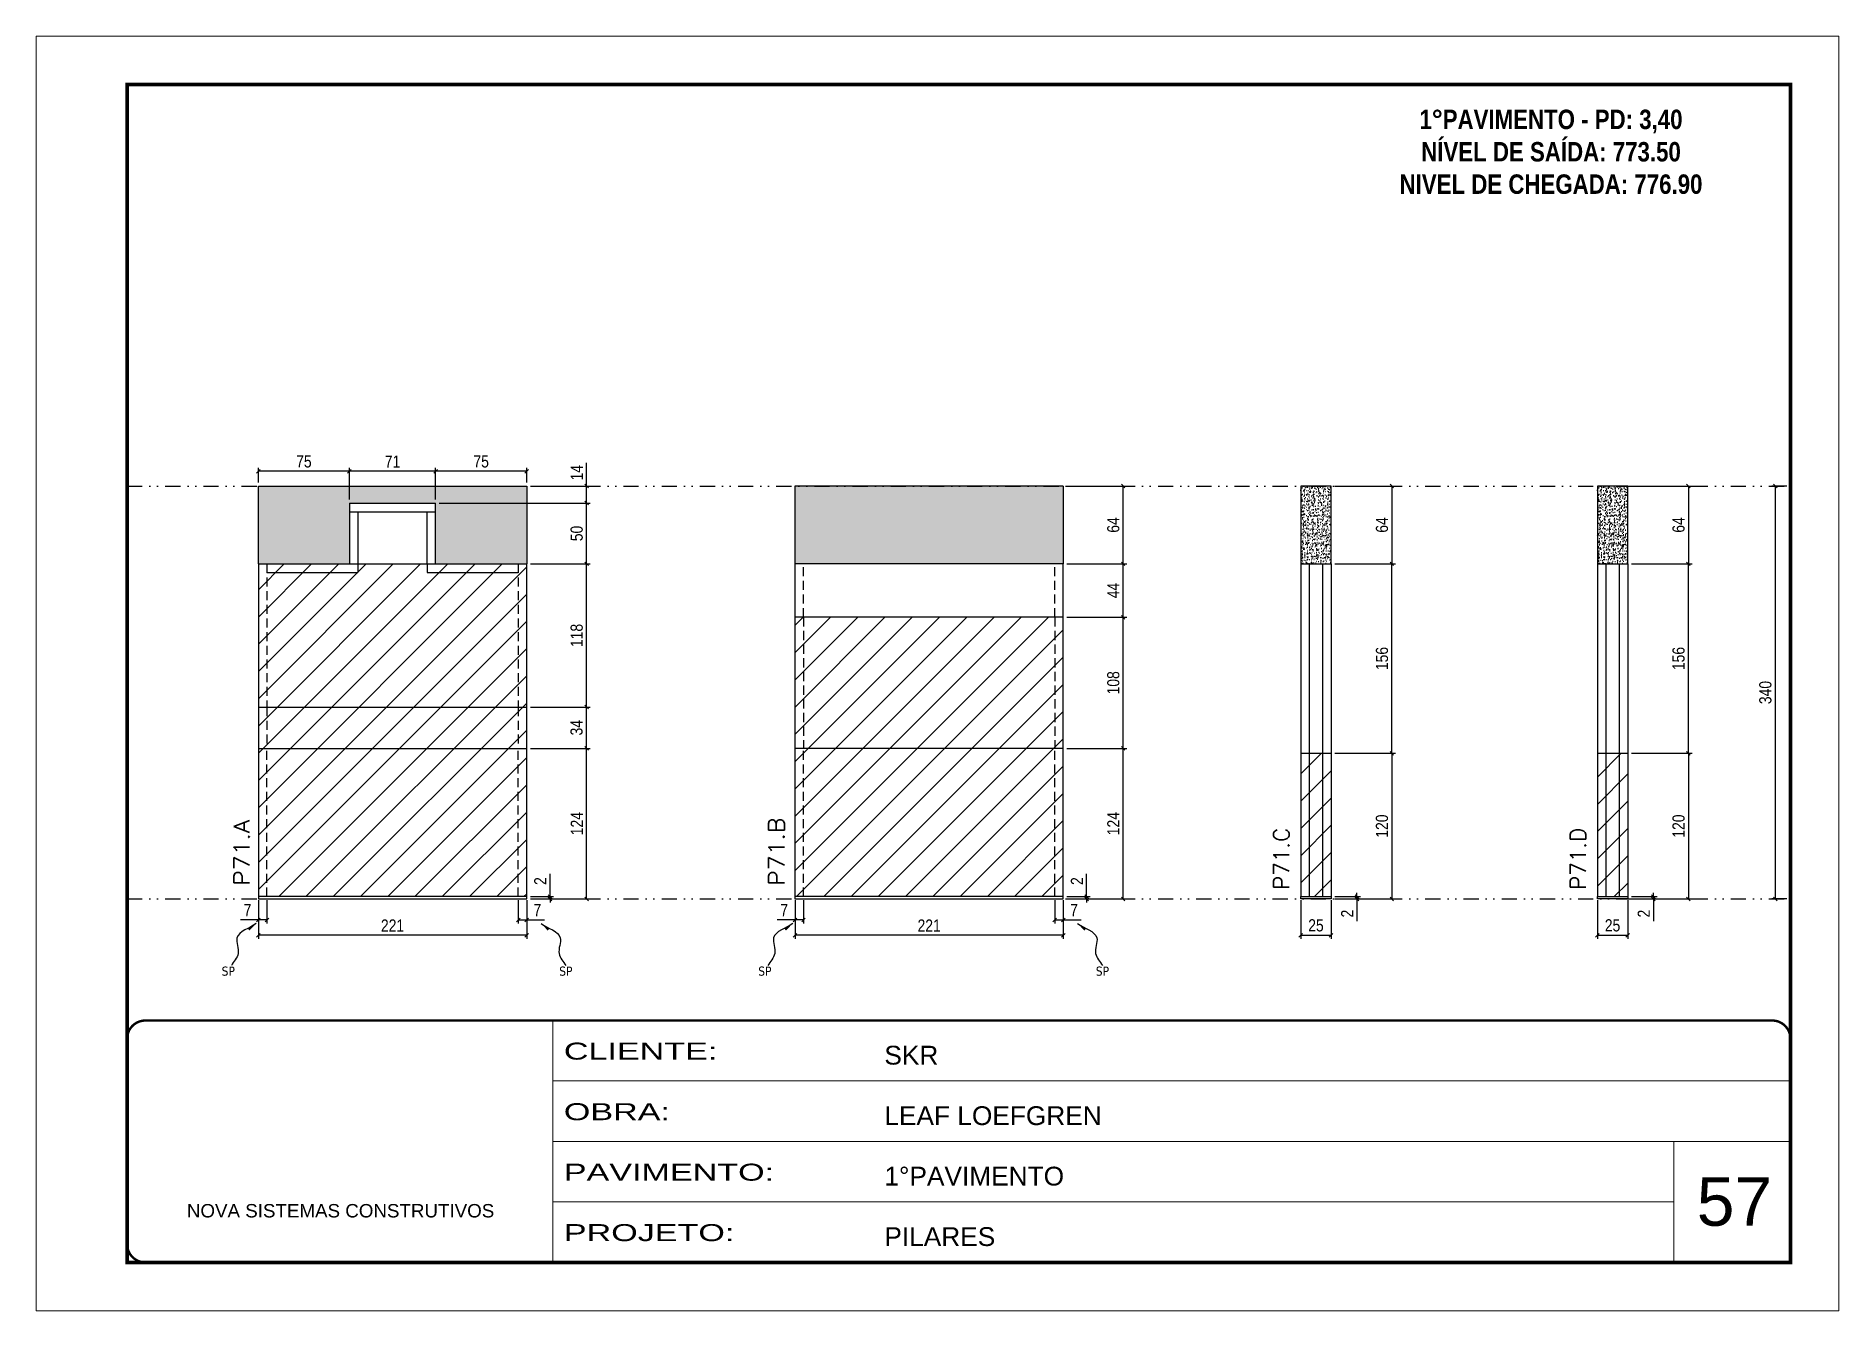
# Model space of a CAD drawing. Extents: x 14400 to 27878, y -21631 to 6985.
# Drawn here: x 14400 to 15885, y -10145 to -9095 of the extents above; entities that cross this region are included whole.
import ezdxf

# ---------------------------------------------------------------- set-up
doc = ezdxf.new("R2010")
doc.units = 0
for name, pattern in [('CONTINUO', [0]), ('DASHED', [0.75, 0.5, -0.25]), ('DIVIDE2', [0.625, 0.25, -0.125, 0, -0.125, 0, -0.125]), ('HIDDEN', [0.375, 0.25, -0.125])]:
    doc.linetypes.add(name, pattern=pattern)
for name, color, linetype, lineweight in [('CARIMBO', 255, 'Continuous', 9), ('Folhas', 255, 'Continuous', 9), ('Hachura', 251, 'Continuous', 9), ('SARRAFO DE PRESSAO', 251, 'DASHED', 9), ('Texto Seção', 7, 'Continuous', 15)]:
    doc.layers.add(name, color=color, linetype=linetype, lineweight=lineweight)
for name, color, linetype in [('COTA', 241, 'Continuous'), ('NOMENCLATURA', 7, 'Continuous'), ('Nível', 160, 'Continuous'), ('Painéis', 200, 'Continuous'), ('SARR_2.2x7', 40, 'Continuous'), ('Sarrafo de Pressão', 42, 'HIDDEN'), ('texto', 7, 'Continuous')]:
    doc.layers.add(name, color=color, linetype=linetype)
doc.styles.add('ARIAL', font='arial.ttf')
doc.styles.add('COTA TECNICA', font='techl___.ttf', dxfattribs={"height": 10})
doc.styles.add('COTA TECNICA-50', font='techl___.ttf', dxfattribs={"height": 10})
doc.styles.add('REGUA-120', font='ROMANS.shx', dxfattribs={"height": 15})
doc.styles.add('ROMANC', font='techb___.ttf', dxfattribs={"height": 2.5})
doc.styles.get("Standard").update_dxf_attribs({"font": 'arial.ttf'})
doc.styles.add('Tecnologia', font='')
doc.styles.get('Tecnologia').set_extended_font_data('Forgotten Futurist')
doc.dimstyles.new('COTA PAINEL-50', dxfattribs={"dimtxt": 10, "dimasz": 3, "dimexe": 3, "dimexo": 3, "dimgap": 3, "dimtad": 1, "dimdec": 1, "dimzin": 12, "dimdsep": 46, "dimtxsty": 'COTA TECNICA-50', "dimblk1": 'OBLIQUE', "dimblk2": 'OBLIQUE', "dimsah": 1, "dimcen": 0.9, "dimclrd": 4, "dimclre": 4, "dimclrt": 240, "dimadec": 1, "dimazin": 3, "dimtfac": 1, "dimtdec": 1, "dimtmove": 0, "dimatfit": 3, "dimfxl": 1, "dimtolj": 1, "dimtzin": 12, "dimarcsym": 0})
doc.dimstyles.new('PAINEL', dxfattribs={"dimtxt": 10, "dimasz": 3, "dimexe": 3, "dimexo": 3, "dimgap": 3, "dimtad": 1, "dimdec": 1, "dimzin": 12, "dimdsep": 46, "dimtxsty": 'COTA TECNICA', "dimblk1": 'OBLIQUE', "dimblk2": 'OBLIQUE', "dimsah": 1, "dimcen": 0.9, "dimclrd": 4, "dimclre": 4, "dimclrt": 240, "dimadec": 1, "dimazin": 3, "dimtfac": 1, "dimtdec": 1, "dimtmove": 0, "dimatfit": 3, "dimfxl": 1, "dimtolj": 1, "dimtzin": 12, "dimarcsym": 0})
doc.dimstyles.get("Standard").update_dxf_attribs({"dimtxt": 0.18, "dimasz": 0.18, "dimexe": 0.18, "dimexo": 0.0625, "dimgap": 0.09, "dimtad": 0, "dimtih": 1, "dimtoh": 1, "dimdec": 4, "dimzin": 0, "dimdsep": 46, "dimtxsty": 'Standard', "dimcen": 0.09, "dimadec": 0, "dimazin": 0, "dimtfac": 1, "dimtdec": 4, "dimtofl": 0, "dimtmove": 0, "dimatfit": 3, "dimfxl": 1, "dimtolj": 1, "dimtzin": 0, "dimarcsym": 0})

msp = doc.modelspace()

# ---------------------------------------------------------------- texts
at = {"layer": 'CARIMBO', "style": 'ARIAL'}
msp.add_text('57', height=40, dxfattribs=at).set_placement((15767.83, -10075.18))
at = {"layer": 'NOMENCLATURA', "color": 2, "insert": (15647.81, -9129.26), "char_height": 16, "attachment_point": 2, "style": 'ROMANC'}
msp.add_mtext_dynamic_manual_height_columns('\\P1°PAVIMENTO - PD: 3,40\\PNÍVEL DE SAÍDA: 773.50\\PNIVEL DE CHEGADA: 776.90', width=432.3511, gutter_width=1, heights=[0], dxfattribs=at)
at = {"layer": 'texto', "color": 0, "char_height": 7.5, "attachment_point": 5}
for insert in [(14558.3, -9865.53), (14836.32, -9865.53), (15000.27, -9865.53), (15278.3, -9865.53)]:
    msp.add_mtext('{\\fTahoma|b0|i0|c0|p34;\\C4;SP}', dxfattribs=dict(at, insert=insert))
at = {"layer": 'Texto Seção', "style": 'REGUA-120', "width": 1.1}
for s, p in [('P71.A', (14575.83, -9795.28)), ('P71.B', (15016.31, -9795.28))]:
    msp.add_text(s, height=13, rotation=90, dxfattribs=at).set_placement(p)
at = {"layer": 'Texto Seção', "char_height": 13, "width": 370.6998, "attachment_point": 7, "rotation": 90, "style": 'REGUA-120'}
for s, insert in [('P71.C', (15432.26, -9798.63)), ('P71.D', (15676.59, -9798.63))]:
    msp.add_mtext(s, dxfattribs=dict(at, insert=insert))

# ---------------------------------------------------------------- blocks, each defined once
blk = doc.blocks.new('9999999999')
at = {"color": 30, "linetype": 'CONTINUO'}
for p, q in [((98564.6, 34230.2), (98564.6, 34429.4)), ((98564.6, 34379.6), (99584, 34379.6)), ((98564.6, 34329.8), (99488, 34329.8)), ((99584, 34329.8), (99488, 34329.8)), ((99488, 34329.8), (99488, 34230.2)), ((98564.6, 34280), (99488, 34280))]:
    blk.add_line(p, q, dxfattribs=at)
at = {"color": 30, "linetype": 'CONTINUO', "const_width": 2}
blk.add_lwpolyline([(99584, 34230.2), (99584, 34414.4, 0.414214), (99569, 34429.4), (98229, 34429.4, 0.414214), (98214, 34414.4), (98214, 34245.2, 0.414214), (98229, 34230.2), (99584, 34230.2)], format="xyb", dxfattribs=at)
at = {"layer": 'Folhas'}
blk.add_lwpolyline([(98139, 34190.2), (99624, 34190.2), (99624, 35240.2), (98139, 35240.2)], close=True, dxfattribs=at)
at = {"layer": 'Folhas', "color": 30, "const_width": 3}
blk.add_lwpolyline([(98214, 34230.2), (99584, 34230.2), (99584, 35200.2), (98214, 35200.2)], close=True, dxfattribs=at)
at = {"color": 7, "linetype": 'Continuous', "ltscale": 5, "style": 'ARIAL'}
for s, height, p in [('SKR', 15.48, (98837.7, 34393.1)), ('LEAF LOEFGREN', 15.483, (98837.7, 34343.3)), ('1°PAVIMENTO', 15.483, (98837.7, 34293.5)), ('NOVA SISTEMAS CONSTRUTIVOS', 11.059, (98263.2, 34267.2)), ('PILARES', 15.48, (98837.7, 34243.7))]:
    blk.add_text(s, height=height, dxfattribs=at).set_placement(p)
at = {"layer": 'Folhas', "color": 7, "style": 'Tecnologia', "width": 1.5}
for s, p in [('CLIENTE:', (98573.7, 34397.2)), ('OBRA:', (98573.7, 34347.3)), ('PAVIMENTO:', (98573.7, 34297.5)), ('PROJETO:', (98573.7, 34247.7))]:
    blk.add_text(s, height=14, dxfattribs=at).set_placement(p)
blk = doc.blocks.new('_Oblique')
at = {"color": 0, "linetype": 'ByBlock', "lineweight": -2}
blk.add_line((-0.5, -0.5), (0.5, 0.5), dxfattribs=at)
blk = doc.blocks.new('*D1454')
at = {"layer": 'COTA', "color": 4, "lineweight": -2, "transparency": 16777216}
for p, q in [((14583.1, -9807), (14583.1, -9838.9)), ((14804.1, -9807), (14804.1, -9838.9)), ((14804.1, -9835.9), (14583.1, -9835.9))]:
    blk.add_line(p, q, dxfattribs=at)
at = {"layer": 'Defpoints', "color": 0, "transparency": 16777216}
for p in [(14583.1, -9804), (14804.1, -9804), (14583.1, -9835.9)]:
    blk.add_point(p, dxfattribs=at)
at = {"layer": 'COTA', "color": 4, "lineweight": -2, "transparency": 16777216, "xscale": 3, "yscale": 3, "zscale": 3, "rotation": 180}
blk.add_blockref('_Oblique', (14583.1, -9835.9), dxfattribs=at)
at = {"layer": 'COTA', "color": 4, "lineweight": -2, "transparency": 16777216, "xscale": 3, "yscale": 3, "zscale": 3}
blk.add_blockref('_Oblique', (14804.1, -9835.9), dxfattribs=at)
at = {"layer": 'COTA', "color": 240, "transparency": 16777216, "insert": (14693.6, -9827.9), "char_height": 10, "attachment_point": 5, "style": 'COTA TECNICA'}
blk.add_mtext('\\A1;221', dxfattribs=at)
blk = doc.blocks.new('*D1455')
at = {"layer": 'COTA', "color": 4, "lineweight": -2, "transparency": 16777216}
for p, q in [((14797.1, -9807), (14797.1, -9826.3)), ((14804.1, -9809), (14804.1, -9826.3)), ((14797.1, -9823.3), (14804.1, -9823.3)), ((14804.1, -9823.3), (14818.8, -9823.3))]:
    blk.add_line(p, q, dxfattribs=at)
at = {"layer": 'Defpoints', "color": 0, "transparency": 16777216}
for p in [(14797.1, -9804), (14804.1, -9806), (14804.1, -9823.3)]:
    blk.add_point(p, dxfattribs=at)
at = {"layer": 'COTA', "color": 4, "lineweight": -2, "transparency": 16777216, "xscale": 3, "yscale": 3, "zscale": 3, "rotation": 180}
blk.add_blockref('_Oblique', (14797.1, -9823.3), dxfattribs=at)
at = {"layer": 'COTA', "color": 4, "lineweight": -2, "transparency": 16777216, "xscale": 3, "yscale": 3, "zscale": 3}
blk.add_blockref('_Oblique', (14804.1, -9823.3), dxfattribs=at)
at = {"layer": 'COTA', "color": 240, "transparency": 16777216, "insert": (14812.9, -9815.2), "char_height": 10, "attachment_point": 5, "style": 'COTA TECNICA-50'}
blk.add_mtext('\\A1;7', dxfattribs=at)
blk = doc.blocks.new('*D1456')
at = {"layer": 'COTA', "color": 4, "lineweight": -2, "transparency": 16777216}
for p, q in [((14583.1, -9809), (14583.1, -9826.3)), ((14590.1, -9807), (14590.1, -9826.3)), ((14583.1, -9823.3), (14568.3, -9823.3)), ((14590.1, -9823.3), (14583.1, -9823.3))]:
    blk.add_line(p, q, dxfattribs=at)
at = {"layer": 'Defpoints', "color": 0, "transparency": 16777216}
for p in [(14583.1, -9806), (14590.1, -9804), (14583.1, -9823.3)]:
    blk.add_point(p, dxfattribs=at)
at = {"layer": 'COTA', "color": 4, "lineweight": -2, "transparency": 16777216, "xscale": 3, "yscale": 3, "zscale": 3, "rotation": 180}
blk.add_blockref('_Oblique', (14583.1, -9823.3), dxfattribs=at)
at = {"layer": 'COTA', "color": 4, "lineweight": -2, "transparency": 16777216, "xscale": 3, "yscale": 3, "zscale": 3}
blk.add_blockref('_Oblique', (14590.1, -9823.3), dxfattribs=at)
at = {"layer": 'COTA', "color": 240, "transparency": 16777216, "insert": (14574.2, -9815.2), "char_height": 10, "attachment_point": 5, "style": 'COTA TECNICA-50'}
blk.add_mtext('\\A1;7', dxfattribs=at)
blk = doc.blocks.new('*D1457')
at = {"layer": 'COTA', "color": 4, "lineweight": -2, "transparency": 16777216}
for p, q in [((14823.3, -9804), (14823.3, -9785.2)), ((14807.1, -9804), (14826.3, -9804)), ((14807.1, -9806), (14826.3, -9806)), ((14823.3, -9806), (14823.3, -9804)), ((14823.3, -9806), (14823.3, -9809))]:
    blk.add_line(p, q, dxfattribs=at)
at = {"layer": 'Defpoints', "color": 0, "transparency": 16777216}
for p in [(14804.1, -9804), (14804.1, -9806), (14823.3, -9806)]:
    blk.add_point(p, dxfattribs=at)
at = {"layer": 'COTA', "color": 4, "lineweight": -2, "transparency": 16777216, "xscale": 3, "yscale": 3, "zscale": 3}
for p, rotation in [((14823.3, -9804), 270), ((14823.3, -9806), 90)]:
    blk.add_blockref('_Oblique', p, dxfattribs=dict(at, rotation=rotation))
at = {"layer": 'COTA', "color": 240, "transparency": 16777216, "insert": (14815.3, -9791.3), "char_height": 10, "attachment_point": 5, "rotation": 90, "style": 'COTA TECNICA-50'}
blk.add_mtext('\\A1;2', dxfattribs=at)
blk = doc.blocks.new('*D1458')
at = {"layer": 'COTA', "color": 4, "linetype": 'ByBlock', "lineweight": -2, "transparency": 16777216}
for p, q in [((14807.1, -9682), (14856.4, -9682)), ((14853.4, -9806), (14853.4, -9682)), ((14807.1, -9806), (14856.4, -9806))]:
    blk.add_line(p, q, dxfattribs=at)
at = {"layer": 'Defpoints', "color": 0, "linetype": 'ByBlock', "transparency": 16777216}
for p in [(14804.1, -9682), (14853.4, -9682), (14804.1, -9806)]:
    blk.add_point(p, dxfattribs=at)
at = {"layer": 'COTA', "color": 4, "linetype": 'ByBlock', "lineweight": -2, "transparency": 16777216, "xscale": 3, "yscale": 3, "zscale": 3}
for p, rotation in [((14853.4, -9682), 90), ((14853.4, -9806), 270)]:
    blk.add_blockref('_Oblique', p, dxfattribs=dict(at, rotation=rotation))
at = {"layer": 'COTA', "color": 240, "linetype": 'ByBlock', "transparency": 16777216, "insert": (14845.4, -9744), "char_height": 10, "attachment_point": 5, "rotation": 90, "style": 'COTA TECNICA'}
blk.add_mtext('\\A1;124', dxfattribs=at)
blk = doc.blocks.new('*D1459')
at = {"layer": 'COTA', "color": 4, "linetype": 'ByBlock', "lineweight": -2, "transparency": 16777216}
for p, q in [((14807.1, -9682), (14856.4, -9682)), ((14853.4, -9806), (14853.4, -9682)), ((14807.1, -9806), (14856.4, -9806))]:
    blk.add_line(p, q, dxfattribs=at)
at = {"layer": 'Defpoints', "color": 0, "linetype": 'ByBlock', "transparency": 16777216}
for p in [(14804.1, -9682), (14853.4, -9682), (14804.1, -9806)]:
    blk.add_point(p, dxfattribs=at)
at = {"layer": 'COTA', "color": 4, "linetype": 'ByBlock', "lineweight": -2, "transparency": 16777216, "xscale": 3, "yscale": 3, "zscale": 3}
for p, rotation in [((14853.4, -9682), 90), ((14853.4, -9806), 270)]:
    blk.add_blockref('_Oblique', p, dxfattribs=dict(at, rotation=rotation))
at = {"layer": 'COTA', "color": 240, "linetype": 'ByBlock', "transparency": 16777216, "insert": (14845.4, -9744), "char_height": 10, "attachment_point": 5, "rotation": 90, "style": 'COTA TECNICA'}
blk.add_mtext('\\A1;124', dxfattribs=at)
blk = doc.blocks.new('*D1460')
at = {"layer": 'COTA', "color": 4, "lineweight": -2, "transparency": 16777216}
for p, q in [((15441.7, -9807), (15441.7, -9838.9)), ((15466.7, -9807), (15466.7, -9838.9)), ((15441.7, -9835.9), (15466.7, -9835.9))]:
    blk.add_line(p, q, dxfattribs=at)
at = {"layer": 'Defpoints', "color": 0, "transparency": 16777216}
for p in [(15441.7, -9804), (15466.7, -9804), (15466.7, -9835.9)]:
    blk.add_point(p, dxfattribs=at)
at = {"layer": 'COTA', "color": 4, "lineweight": -2, "transparency": 16777216, "xscale": 3, "yscale": 3, "zscale": 3, "rotation": 180}
blk.add_blockref('_Oblique', (15441.7, -9835.9), dxfattribs=at)
at = {"layer": 'COTA', "color": 4, "lineweight": -2, "transparency": 16777216, "xscale": 3, "yscale": 3, "zscale": 3}
blk.add_blockref('_Oblique', (15466.7, -9835.9), dxfattribs=at)
at = {"layer": 'COTA', "color": 240, "transparency": 16777216, "insert": (15454.2, -9827.8), "char_height": 10, "attachment_point": 5, "style": 'COTA TECNICA'}
blk.add_mtext('\\A1;25', dxfattribs=at)
blk = doc.blocks.new('*D1461')
at = {"layer": 'COTA', "color": 4, "lineweight": -2, "transparency": 16777216}
for p, q in [((15469.7, -9804), (15490.9, -9804)), ((15469.7, -9806), (15490.9, -9806)), ((15487.9, -9804), (15487.9, -9801)), ((15487.9, -9804), (15487.9, -9806)), ((15487.9, -9806), (15487.9, -9824.2))]:
    blk.add_line(p, q, dxfattribs=at)
at = {"layer": 'Defpoints', "color": 0, "transparency": 16777216}
for p in [(15466.7, -9804), (15466.7, -9806), (15487.9, -9804)]:
    blk.add_point(p, dxfattribs=at)
at = {"layer": 'COTA', "color": 4, "lineweight": -2, "transparency": 16777216, "xscale": 3, "yscale": 3, "zscale": 3}
for p, rotation in [((15487.9, -9804), 270), ((15487.9, -9806), 90)]:
    blk.add_blockref('_Oblique', p, dxfattribs=dict(at, rotation=rotation))
at = {"layer": 'COTA', "color": 240, "transparency": 16777216, "insert": (15479.9, -9818.1), "char_height": 10, "attachment_point": 5, "rotation": 90, "style": 'COTA TECNICA-50'}
blk.add_mtext('\\A1;2', dxfattribs=at)
blk = doc.blocks.new('*D1462')
at = {"layer": 'COTA', "color": 4, "linetype": 'ByBlock', "lineweight": -2, "transparency": 16777216}
for p, q in [((15469.7, -9466), (15519.7, -9466)), ((15516.7, -9466), (15516.7, -9530)), ((15469.7, -9530), (15519.7, -9530))]:
    blk.add_line(p, q, dxfattribs=at)
at = {"layer": 'Defpoints', "color": 0, "linetype": 'ByBlock', "transparency": 16777216}
for p in [(15466.7, -9466), (15466.7, -9530), (15516.7, -9530)]:
    blk.add_point(p, dxfattribs=at)
at = {"layer": 'COTA', "color": 4, "linetype": 'ByBlock', "lineweight": -2, "transparency": 16777216, "xscale": 3, "yscale": 3, "zscale": 3}
for p, rotation in [((15516.7, -9466), 90), ((15516.7, -9530), 270)]:
    blk.add_blockref('_Oblique', p, dxfattribs=dict(at, rotation=rotation))
at = {"layer": 'COTA', "color": 240, "linetype": 'ByBlock', "transparency": 16777216, "insert": (15508.6, -9498), "char_height": 10, "attachment_point": 5, "rotation": 90, "style": 'COTA TECNICA'}
blk.add_mtext('\\A1;64', dxfattribs=at)
blk = doc.blocks.new('*D1447')
at = {"layer": 'COTA', "color": 4, "lineweight": -2, "transparency": 16777216}
for p, q in [((15025.1, -9807), (15025.1, -9838.9)), ((15246.1, -9807), (15246.1, -9838.9)), ((15246.1, -9835.9), (15025.1, -9835.9))]:
    blk.add_line(p, q, dxfattribs=at)
at = {"layer": 'Defpoints', "color": 0, "transparency": 16777216}
for p in [(15025.1, -9804), (15246.1, -9804), (15025.1, -9835.9)]:
    blk.add_point(p, dxfattribs=at)
at = {"layer": 'COTA', "color": 4, "lineweight": -2, "transparency": 16777216, "xscale": 3, "yscale": 3, "zscale": 3, "rotation": 180}
blk.add_blockref('_Oblique', (15025.1, -9835.9), dxfattribs=at)
at = {"layer": 'COTA', "color": 4, "lineweight": -2, "transparency": 16777216, "xscale": 3, "yscale": 3, "zscale": 3}
blk.add_blockref('_Oblique', (15246.1, -9835.9), dxfattribs=at)
at = {"layer": 'COTA', "color": 240, "transparency": 16777216, "insert": (15135.6, -9827.9), "char_height": 10, "attachment_point": 5, "style": 'COTA TECNICA'}
blk.add_mtext('\\A1;221', dxfattribs=at)
blk = doc.blocks.new('*D1448')
at = {"layer": 'COTA', "color": 4, "lineweight": -2, "transparency": 16777216}
for p, q in [((15239.1, -9807), (15239.1, -9826.3)), ((15246.1, -9809), (15246.1, -9826.3)), ((15239.1, -9823.3), (15246.1, -9823.3)), ((15246.1, -9823.3), (15260.8, -9823.3))]:
    blk.add_line(p, q, dxfattribs=at)
at = {"layer": 'Defpoints', "color": 0, "transparency": 16777216}
for p in [(15239.1, -9804), (15246.1, -9806), (15246.1, -9823.3)]:
    blk.add_point(p, dxfattribs=at)
at = {"layer": 'COTA', "color": 4, "lineweight": -2, "transparency": 16777216, "xscale": 3, "yscale": 3, "zscale": 3, "rotation": 180}
blk.add_blockref('_Oblique', (15239.1, -9823.3), dxfattribs=at)
at = {"layer": 'COTA', "color": 4, "lineweight": -2, "transparency": 16777216, "xscale": 3, "yscale": 3, "zscale": 3}
blk.add_blockref('_Oblique', (15246.1, -9823.3), dxfattribs=at)
at = {"layer": 'COTA', "color": 240, "transparency": 16777216, "insert": (15254.9, -9815.2), "char_height": 10, "attachment_point": 5, "style": 'COTA TECNICA-50'}
blk.add_mtext('\\A1;7', dxfattribs=at)
blk = doc.blocks.new('*D1449')
at = {"layer": 'COTA', "color": 4, "lineweight": -2, "transparency": 16777216}
for p, q in [((15025.1, -9809), (15025.1, -9826.3)), ((15032.1, -9807), (15032.1, -9826.3)), ((15025.1, -9823.3), (15010.3, -9823.3)), ((15032.1, -9823.3), (15025.1, -9823.3))]:
    blk.add_line(p, q, dxfattribs=at)
at = {"layer": 'Defpoints', "color": 0, "transparency": 16777216}
for p in [(15025.1, -9806), (15032.1, -9804), (15025.1, -9823.3)]:
    blk.add_point(p, dxfattribs=at)
at = {"layer": 'COTA', "color": 4, "lineweight": -2, "transparency": 16777216, "xscale": 3, "yscale": 3, "zscale": 3, "rotation": 180}
blk.add_blockref('_Oblique', (15025.1, -9823.3), dxfattribs=at)
at = {"layer": 'COTA', "color": 4, "lineweight": -2, "transparency": 16777216, "xscale": 3, "yscale": 3, "zscale": 3}
blk.add_blockref('_Oblique', (15032.1, -9823.3), dxfattribs=at)
at = {"layer": 'COTA', "color": 240, "transparency": 16777216, "insert": (15016.2, -9815.2), "char_height": 10, "attachment_point": 5, "style": 'COTA TECNICA-50'}
blk.add_mtext('\\A1;7', dxfattribs=at)
blk = doc.blocks.new('*D1450')
at = {"layer": 'COTA', "color": 4, "lineweight": -2, "transparency": 16777216}
for p, q in [((15265.3, -9804), (15265.3, -9785.2)), ((15249.1, -9804), (15268.3, -9804)), ((15249.1, -9806), (15268.3, -9806)), ((15265.3, -9806), (15265.3, -9804)), ((15265.3, -9806), (15265.3, -9809))]:
    blk.add_line(p, q, dxfattribs=at)
at = {"layer": 'Defpoints', "color": 0, "transparency": 16777216}
for p in [(15246.1, -9804), (15246.1, -9806), (15265.3, -9806)]:
    blk.add_point(p, dxfattribs=at)
at = {"layer": 'COTA', "color": 4, "lineweight": -2, "transparency": 16777216, "xscale": 3, "yscale": 3, "zscale": 3}
for p, rotation in [((15265.3, -9804), 270), ((15265.3, -9806), 90)]:
    blk.add_blockref('_Oblique', p, dxfattribs=dict(at, rotation=rotation))
at = {"layer": 'COTA', "color": 240, "transparency": 16777216, "insert": (15257.3, -9791.3), "char_height": 10, "attachment_point": 5, "rotation": 90, "style": 'COTA TECNICA-50'}
blk.add_mtext('\\A1;2', dxfattribs=at)
blk = doc.blocks.new('*D1451')
at = {"layer": 'COTA', "color": 4, "linetype": 'ByBlock', "lineweight": -2, "transparency": 16777216}
for p, q in [((15249.1, -9682), (15298.4, -9682)), ((15295.4, -9806), (15295.4, -9682)), ((15249.1, -9806), (15298.4, -9806))]:
    blk.add_line(p, q, dxfattribs=at)
at = {"layer": 'Defpoints', "color": 0, "linetype": 'ByBlock', "transparency": 16777216}
for p in [(15246.1, -9682), (15295.4, -9682), (15246.1, -9806)]:
    blk.add_point(p, dxfattribs=at)
at = {"layer": 'COTA', "color": 4, "linetype": 'ByBlock', "lineweight": -2, "transparency": 16777216, "xscale": 3, "yscale": 3, "zscale": 3}
for p, rotation in [((15295.4, -9682), 90), ((15295.4, -9806), 270)]:
    blk.add_blockref('_Oblique', p, dxfattribs=dict(at, rotation=rotation))
at = {"layer": 'COTA', "color": 240, "linetype": 'ByBlock', "transparency": 16777216, "insert": (15287.3, -9744), "char_height": 10, "attachment_point": 5, "rotation": 90, "style": 'COTA TECNICA'}
blk.add_mtext('\\A1;124', dxfattribs=at)
blk = doc.blocks.new('*D1452')
at = {"layer": 'COTA', "color": 4, "linetype": 'ByBlock', "lineweight": -2, "transparency": 16777216}
for p, q in [((15249.1, -9682), (15298.4, -9682)), ((15295.4, -9806), (15295.4, -9682)), ((15249.1, -9806), (15298.4, -9806))]:
    blk.add_line(p, q, dxfattribs=at)
at = {"layer": 'Defpoints', "color": 0, "linetype": 'ByBlock', "transparency": 16777216}
for p in [(15246.1, -9682), (15295.4, -9682), (15246.1, -9806)]:
    blk.add_point(p, dxfattribs=at)
at = {"layer": 'COTA', "color": 4, "linetype": 'ByBlock', "lineweight": -2, "transparency": 16777216, "xscale": 3, "yscale": 3, "zscale": 3}
for p, rotation in [((15295.4, -9682), 90), ((15295.4, -9806), 270)]:
    blk.add_blockref('_Oblique', p, dxfattribs=dict(at, rotation=rotation))
at = {"layer": 'COTA', "color": 240, "linetype": 'ByBlock', "transparency": 16777216, "insert": (15287.3, -9744), "char_height": 10, "attachment_point": 5, "rotation": 90, "style": 'COTA TECNICA'}
blk.add_mtext('\\A1;124', dxfattribs=at)
blk = doc.blocks.new('*D1453')
at = {"layer": 'COTA', "color": 4, "lineweight": -2, "transparency": 16777216}
for p, q in [((15249.1, -9466), (15298.4, -9466)), ((15295.4, -9530), (15295.4, -9466)), ((15249.1, -9530), (15298.4, -9530))]:
    blk.add_line(p, q, dxfattribs=at)
at = {"layer": 'Defpoints', "color": 0, "transparency": 16777216}
for p in [(15246.1, -9466), (15295.4, -9466), (15246.1, -9530)]:
    blk.add_point(p, dxfattribs=at)
at = {"layer": 'COTA', "color": 4, "lineweight": -2, "transparency": 16777216, "xscale": 3, "yscale": 3, "zscale": 3}
for p, rotation in [((15295.4, -9466), 90), ((15295.4, -9530), 270)]:
    blk.add_blockref('_Oblique', p, dxfattribs=dict(at, rotation=rotation))
at = {"layer": 'COTA', "color": 240, "transparency": 16777216, "insert": (15287.3, -9498), "char_height": 10, "attachment_point": 5, "rotation": 90, "style": 'COTA TECNICA'}
blk.add_mtext('\\A1;64', dxfattribs=at)
blk = doc.blocks.new('*D1463')
at = {"layer": 'COTA', "color": 4, "lineweight": -2, "transparency": 16777216}
for p, q in [((15469.7, -9686), (15519.7, -9686)), ((15516.7, -9686), (15516.7, -9806)), ((15469.7, -9806), (15519.7, -9806))]:
    blk.add_line(p, q, dxfattribs=at)
at = {"layer": 'Defpoints', "color": 0, "transparency": 16777216}
for p in [(15466.7, -9686), (15466.7, -9806), (15516.7, -9806)]:
    blk.add_point(p, dxfattribs=at)
at = {"layer": 'COTA', "color": 4, "lineweight": -2, "transparency": 16777216, "xscale": 3, "yscale": 3, "zscale": 3}
for p, rotation in [((15516.7, -9686), 90), ((15516.7, -9806), 270)]:
    blk.add_blockref('_Oblique', p, dxfattribs=dict(at, rotation=rotation))
at = {"layer": 'COTA', "color": 240, "transparency": 16777216, "insert": (15508.6, -9746), "char_height": 10, "attachment_point": 5, "rotation": 90, "style": 'COTA TECNICA'}
blk.add_mtext('\\A1;120', dxfattribs=at)
blk = doc.blocks.new('*D1783')
at = {"layer": 'COTA', "color": 4, "lineweight": -2, "transparency": 16777216}
for p, q in [((14807.1, -9648), (14856.4, -9648)), ((14853.4, -9682), (14853.4, -9648)), ((14807.1, -9682), (14856.4, -9682))]:
    blk.add_line(p, q, dxfattribs=at)
at = {"layer": 'Defpoints', "color": 0, "transparency": 16777216}
for p in [(14804.1, -9648), (14853.4, -9648), (14804.1, -9682)]:
    blk.add_point(p, dxfattribs=at)
at = {"layer": 'COTA', "color": 4, "lineweight": -2, "transparency": 16777216, "xscale": 3, "yscale": 3, "zscale": 3}
for p, rotation in [((14853.4, -9648), 90), ((14853.4, -9682), 270)]:
    blk.add_blockref('_Oblique', p, dxfattribs=dict(at, rotation=rotation))
at = {"layer": 'COTA', "color": 240, "transparency": 16777216, "insert": (14845.2, -9665), "char_height": 10, "attachment_point": 5, "rotation": 90, "style": 'COTA TECNICA'}
blk.add_mtext('\\A1;34', dxfattribs=at)
blk = doc.blocks.new('*D1784')
at = {"layer": 'COTA', "color": 4, "lineweight": -2, "transparency": 16777216}
for p, q in [((15249.1, -9574), (15298.4, -9574)), ((15295.4, -9682), (15295.4, -9574)), ((15249.1, -9682), (15298.4, -9682))]:
    blk.add_line(p, q, dxfattribs=at)
at = {"layer": 'Defpoints', "color": 0, "transparency": 16777216}
for p in [(15246.1, -9574), (15295.4, -9574), (15246.1, -9682)]:
    blk.add_point(p, dxfattribs=at)
at = {"layer": 'COTA', "color": 4, "lineweight": -2, "transparency": 16777216, "xscale": 3, "yscale": 3, "zscale": 3}
for p, rotation in [((15295.4, -9574), 90), ((15295.4, -9682), 270)]:
    blk.add_blockref('_Oblique', p, dxfattribs=dict(at, rotation=rotation))
at = {"layer": 'COTA', "color": 240, "transparency": 16777216, "insert": (15287.3, -9628), "char_height": 10, "attachment_point": 5, "rotation": 90, "style": 'COTA TECNICA'}
blk.add_mtext('\\A1;108', dxfattribs=at)
blk = doc.blocks.new('*D1785')
at = {"layer": 'COTA', "color": 4, "lineweight": -2, "transparency": 16777216}
for p, q in [((15469.7, -9530), (15519.7, -9530)), ((15516.7, -9686), (15516.7, -9530)), ((15469.7, -9686), (15519.7, -9686))]:
    blk.add_line(p, q, dxfattribs=at)
at = {"layer": 'Defpoints', "color": 0, "transparency": 16777216}
for p in [(15466.7, -9530), (15516.7, -9530), (15466.7, -9686)]:
    blk.add_point(p, dxfattribs=at)
at = {"layer": 'COTA', "color": 4, "lineweight": -2, "transparency": 16777216, "xscale": 3, "yscale": 3, "zscale": 3}
for p, rotation in [((15516.7, -9530), 90), ((15516.7, -9686), 270)]:
    blk.add_blockref('_Oblique', p, dxfattribs=dict(at, rotation=rotation))
at = {"layer": 'COTA', "color": 240, "transparency": 16777216, "insert": (15508.6, -9608), "char_height": 10, "attachment_point": 5, "rotation": 90, "style": 'COTA TECNICA'}
blk.add_mtext('\\A1;156', dxfattribs=at)
blk = doc.blocks.new('*D4780')
at = {"layer": 'COTA', "color": 4, "lineweight": -2, "transparency": 16777216}
for p, q in [((15842, -9466), (15829.6, -9466)), ((15832.6, -9806), (15832.6, -9466)), ((15842, -9806), (15829.6, -9806))]:
    blk.add_line(p, q, dxfattribs=at)
at = {"layer": 'Defpoints', "color": 0, "transparency": 16777216}
for p in [(15832.6, -9466), (15845, -9466), (15845, -9806)]:
    blk.add_point(p, dxfattribs=at)
at = {"layer": 'COTA', "color": 4, "lineweight": -2, "transparency": 16777216, "xscale": 3, "yscale": 3, "zscale": 3}
for p, rotation in [((15832.6, -9466), 90), ((15832.6, -9806), 270)]:
    blk.add_blockref('_Oblique', p, dxfattribs=dict(at, rotation=rotation))
at = {"layer": 'COTA', "color": 240, "transparency": 16777216, "insert": (15824.4, -9636), "char_height": 10, "attachment_point": 5, "rotation": 90, "style": 'COTA TECNICA'}
blk.add_mtext('\\A1;340', dxfattribs=at)
blk = doc.blocks.new('*D4781')
at = {"layer": 'COTA', "color": 4, "lineweight": -2, "transparency": 16777216}
for p, q in [((15249.1, -9530), (15298.4, -9530)), ((15295.4, -9574), (15295.4, -9530)), ((15249.1, -9574), (15298.4, -9574))]:
    blk.add_line(p, q, dxfattribs=at)
at = {"layer": 'Defpoints', "color": 0, "transparency": 16777216}
for p in [(15246.1, -9530), (15295.4, -9530), (15246.1, -9574)]:
    blk.add_point(p, dxfattribs=at)
at = {"layer": 'COTA', "color": 4, "lineweight": -2, "transparency": 16777216, "xscale": 3, "yscale": 3, "zscale": 3}
for p, rotation in [((15295.4, -9530), 90), ((15295.4, -9574), 270)]:
    blk.add_blockref('_Oblique', p, dxfattribs=dict(at, rotation=rotation))
at = {"layer": 'COTA', "color": 240, "transparency": 16777216, "insert": (15287.3, -9552), "char_height": 10, "attachment_point": 5, "rotation": 90, "style": 'COTA TECNICA'}
blk.add_mtext('\\A1;44', dxfattribs=at)
blk = doc.blocks.new('*D4782')
at = {"layer": 'COTA', "color": 4, "lineweight": -2, "transparency": 16777216}
for p, q in [((14807.1, -9530), (14856.4, -9530)), ((14853.4, -9648), (14853.4, -9530)), ((14807.1, -9648), (14856.4, -9648))]:
    blk.add_line(p, q, dxfattribs=at)
at = {"layer": 'Defpoints', "color": 0, "transparency": 16777216}
for p in [(14804.1, -9530), (14853.4, -9530), (14804.1, -9648)]:
    blk.add_point(p, dxfattribs=at)
at = {"layer": 'COTA', "color": 4, "lineweight": -2, "transparency": 16777216, "xscale": 3, "yscale": 3, "zscale": 3}
for p, rotation in [((14853.4, -9530), 90), ((14853.4, -9648), 270)]:
    blk.add_blockref('_Oblique', p, dxfattribs=dict(at, rotation=rotation))
at = {"layer": 'COTA', "color": 240, "transparency": 16777216, "insert": (14845.3, -9589), "char_height": 10, "attachment_point": 5, "rotation": 90, "style": 'COTA TECNICA'}
blk.add_mtext('\\A1;118', dxfattribs=at)
blk = doc.blocks.new('*D4783')
at = {"layer": 'COTA', "color": 4, "lineweight": -2, "transparency": 16777216}
for p, q in [((14732.1, -9480), (14856.4, -9480)), ((14853.4, -9530), (14853.4, -9480)), ((14807.1, -9530), (14856.4, -9530))]:
    blk.add_line(p, q, dxfattribs=at)
at = {"layer": 'Defpoints', "color": 0, "transparency": 16777216}
for p in [(14729.1, -9480), (14853.4, -9480), (14804.1, -9530)]:
    blk.add_point(p, dxfattribs=at)
at = {"layer": 'COTA', "color": 4, "lineweight": -2, "transparency": 16777216, "xscale": 3, "yscale": 3, "zscale": 3}
for p, rotation in [((14853.4, -9480), 90), ((14853.4, -9530), 270)]:
    blk.add_blockref('_Oblique', p, dxfattribs=dict(at, rotation=rotation))
at = {"layer": 'COTA', "color": 240, "transparency": 16777216, "insert": (14845.3, -9505), "char_height": 10, "attachment_point": 5, "rotation": 90, "style": 'COTA TECNICA'}
blk.add_mtext('\\A1;50', dxfattribs=at)
blk = doc.blocks.new('*D4784')
at = {"layer": 'COTA', "color": 4, "lineweight": -2, "transparency": 16777216}
for p, q in [((14583.1, -9463), (14583.1, -9450.8)), ((14658.1, -9453.8), (14583.1, -9453.8)), ((14658.1, -9477), (14658.1, -9450.8))]:
    blk.add_line(p, q, dxfattribs=at)
at = {"layer": 'Defpoints', "color": 0, "transparency": 16777216}
for p in [(14583.1, -9453.8), (14583.1, -9466), (14658.1, -9480)]:
    blk.add_point(p, dxfattribs=at)
at = {"layer": 'COTA', "color": 4, "lineweight": -2, "transparency": 16777216, "xscale": 3, "yscale": 3, "zscale": 3, "rotation": 180}
blk.add_blockref('_Oblique', (14583.1, -9453.8), dxfattribs=at)
at = {"layer": 'COTA', "color": 4, "lineweight": -2, "transparency": 16777216, "xscale": 3, "yscale": 3, "zscale": 3}
blk.add_blockref('_Oblique', (14658.1, -9453.8), dxfattribs=at)
at = {"layer": 'COTA', "color": 240, "transparency": 16777216, "insert": (14620.6, -9445.7), "char_height": 10, "attachment_point": 5, "style": 'COTA TECNICA'}
blk.add_mtext('\\A1;75', dxfattribs=at)
blk = doc.blocks.new('*D4785')
at = {"layer": 'COTA', "color": 4, "lineweight": -2, "transparency": 16777216}
for p, q in [((14658.1, -9477), (14658.1, -9450.8)), ((14729.1, -9453.8), (14658.1, -9453.8)), ((14729.1, -9477), (14729.1, -9450.8))]:
    blk.add_line(p, q, dxfattribs=at)
at = {"layer": 'Defpoints', "color": 0, "transparency": 16777216}
for p in [(14658.1, -9453.8), (14658.1, -9480), (14729.1, -9480)]:
    blk.add_point(p, dxfattribs=at)
at = {"layer": 'COTA', "color": 4, "lineweight": -2, "transparency": 16777216, "xscale": 3, "yscale": 3, "zscale": 3, "rotation": 180}
blk.add_blockref('_Oblique', (14658.1, -9453.8), dxfattribs=at)
at = {"layer": 'COTA', "color": 4, "lineweight": -2, "transparency": 16777216, "xscale": 3, "yscale": 3, "zscale": 3}
blk.add_blockref('_Oblique', (14729.1, -9453.8), dxfattribs=at)
at = {"layer": 'COTA', "color": 240, "transparency": 16777216, "insert": (14693.6, -9445.8), "char_height": 10, "attachment_point": 5, "style": 'COTA TECNICA'}
blk.add_mtext('\\A1;71', dxfattribs=at)
blk = doc.blocks.new('*D4786')
at = {"layer": 'COTA', "color": 4, "lineweight": -2, "transparency": 16777216}
for p, q in [((14729.1, -9477), (14729.1, -9450.8)), ((14804.1, -9453.8), (14729.1, -9453.8)), ((14804.1, -9463), (14804.1, -9450.8))]:
    blk.add_line(p, q, dxfattribs=at)
at = {"layer": 'Defpoints', "color": 0, "transparency": 16777216}
for p in [(14729.1, -9453.8), (14804.1, -9466), (14729.1, -9480)]:
    blk.add_point(p, dxfattribs=at)
at = {"layer": 'COTA', "color": 4, "lineweight": -2, "transparency": 16777216, "xscale": 3, "yscale": 3, "zscale": 3, "rotation": 180}
blk.add_blockref('_Oblique', (14729.1, -9453.8), dxfattribs=at)
at = {"layer": 'COTA', "color": 4, "lineweight": -2, "transparency": 16777216, "xscale": 3, "yscale": 3, "zscale": 3}
blk.add_blockref('_Oblique', (14804.1, -9453.8), dxfattribs=at)
at = {"layer": 'COTA', "color": 240, "transparency": 16777216, "insert": (14766.6, -9445.7), "char_height": 10, "attachment_point": 5, "style": 'COTA TECNICA'}
blk.add_mtext('\\A1;75', dxfattribs=at)
blk = doc.blocks.new('*D4787')
at = {"layer": 'COTA', "color": 4, "lineweight": -2, "transparency": 16777216}
for p, q in [((14853.4, -9466), (14853.4, -9446.9)), ((14807.1, -9466), (14856.4, -9466)), ((14853.4, -9480), (14853.4, -9466)), ((14732.1, -9480), (14856.4, -9480))]:
    blk.add_line(p, q, dxfattribs=at)
at = {"layer": 'Defpoints', "color": 0, "transparency": 16777216}
for p in [(14804.1, -9466), (14853.4, -9466), (14729.1, -9480)]:
    blk.add_point(p, dxfattribs=at)
at = {"layer": 'COTA', "color": 4, "lineweight": -2, "transparency": 16777216, "xscale": 3, "yscale": 3, "zscale": 3}
for p, rotation in [((14853.4, -9466), 90), ((14853.4, -9480), 270)]:
    blk.add_blockref('_Oblique', p, dxfattribs=dict(at, rotation=rotation))
at = {"layer": 'COTA', "color": 240, "transparency": 16777216, "insert": (14845.4, -9455), "char_height": 10, "attachment_point": 5, "rotation": 90, "style": 'COTA TECNICA'}
blk.add_mtext('\\A1;14', dxfattribs=at)
blk = doc.blocks.new('*D4789')
at = {"layer": 'COTA', "color": 4, "lineweight": -2, "transparency": 16777216}
for p, q in [((15686, -9807), (15686, -9838.9)), ((15711, -9807), (15711, -9838.9)), ((15686, -9835.9), (15711, -9835.9))]:
    blk.add_line(p, q, dxfattribs=at)
at = {"layer": 'Defpoints', "color": 0, "transparency": 16777216}
for p in [(15686, -9804), (15711, -9804), (15711, -9835.9)]:
    blk.add_point(p, dxfattribs=at)
at = {"layer": 'COTA', "color": 4, "lineweight": -2, "transparency": 16777216, "xscale": 3, "yscale": 3, "zscale": 3, "rotation": 180}
blk.add_blockref('_Oblique', (15686, -9835.9), dxfattribs=at)
at = {"layer": 'COTA', "color": 4, "lineweight": -2, "transparency": 16777216, "xscale": 3, "yscale": 3, "zscale": 3}
blk.add_blockref('_Oblique', (15711, -9835.9), dxfattribs=at)
at = {"layer": 'COTA', "color": 240, "transparency": 16777216, "insert": (15698.5, -9827.8), "char_height": 10, "attachment_point": 5, "style": 'COTA TECNICA'}
blk.add_mtext('\\A1;25', dxfattribs=at)
blk = doc.blocks.new('*D4790')
at = {"layer": 'COTA', "color": 4, "lineweight": -2, "transparency": 16777216}
for p, q in [((15714, -9804), (15735.2, -9804)), ((15714, -9806), (15735.2, -9806)), ((15732.2, -9804), (15732.2, -9801)), ((15732.2, -9804), (15732.2, -9806)), ((15732.2, -9806), (15732.2, -9824.2))]:
    blk.add_line(p, q, dxfattribs=at)
at = {"layer": 'Defpoints', "color": 0, "transparency": 16777216}
for p in [(15711, -9804), (15711, -9806), (15732.2, -9804)]:
    blk.add_point(p, dxfattribs=at)
at = {"layer": 'COTA', "color": 4, "lineweight": -2, "transparency": 16777216, "xscale": 3, "yscale": 3, "zscale": 3}
for p, rotation in [((15732.2, -9804), 270), ((15732.2, -9806), 90)]:
    blk.add_blockref('_Oblique', p, dxfattribs=dict(at, rotation=rotation))
at = {"layer": 'COTA', "color": 240, "transparency": 16777216, "insert": (15724.2, -9818.1), "char_height": 10, "attachment_point": 5, "rotation": 90, "style": 'COTA TECNICA-50'}
blk.add_mtext('\\A1;2', dxfattribs=at)
blk = doc.blocks.new('*D4791')
at = {"layer": 'COTA', "color": 4, "linetype": 'ByBlock', "lineweight": -2, "transparency": 16777216}
for p, q in [((15714, -9466), (15764, -9466)), ((15761, -9466), (15761, -9530)), ((15714, -9530), (15764, -9530))]:
    blk.add_line(p, q, dxfattribs=at)
at = {"layer": 'Defpoints', "color": 0, "linetype": 'ByBlock', "transparency": 16777216}
for p in [(15711, -9466), (15711, -9530), (15761, -9530)]:
    blk.add_point(p, dxfattribs=at)
at = {"layer": 'COTA', "color": 4, "linetype": 'ByBlock', "lineweight": -2, "transparency": 16777216, "xscale": 3, "yscale": 3, "zscale": 3}
for p, rotation in [((15761, -9466), 90), ((15761, -9530), 270)]:
    blk.add_blockref('_Oblique', p, dxfattribs=dict(at, rotation=rotation))
at = {"layer": 'COTA', "color": 240, "linetype": 'ByBlock', "transparency": 16777216, "insert": (15752.9, -9498), "char_height": 10, "attachment_point": 5, "rotation": 90, "style": 'COTA TECNICA'}
blk.add_mtext('\\A1;64', dxfattribs=at)
blk = doc.blocks.new('*D4792')
at = {"layer": 'COTA', "color": 4, "lineweight": -2, "transparency": 16777216}
for p, q in [((15714, -9686), (15764, -9686)), ((15761, -9686), (15761, -9806)), ((15714, -9806), (15764, -9806))]:
    blk.add_line(p, q, dxfattribs=at)
at = {"layer": 'Defpoints', "color": 0, "transparency": 16777216}
for p in [(15711, -9686), (15711, -9806), (15761, -9806)]:
    blk.add_point(p, dxfattribs=at)
at = {"layer": 'COTA', "color": 4, "lineweight": -2, "transparency": 16777216, "xscale": 3, "yscale": 3, "zscale": 3}
for p, rotation in [((15761, -9686), 90), ((15761, -9806), 270)]:
    blk.add_blockref('_Oblique', p, dxfattribs=dict(at, rotation=rotation))
at = {"layer": 'COTA', "color": 240, "transparency": 16777216, "insert": (15752.9, -9746), "char_height": 10, "attachment_point": 5, "rotation": 90, "style": 'COTA TECNICA'}
blk.add_mtext('\\A1;120', dxfattribs=at)
blk = doc.blocks.new('*D4788')
at = {"layer": 'COTA', "color": 4, "lineweight": -2, "transparency": 16777216}
for p, q in [((15714, -9530), (15764, -9530)), ((15761, -9686), (15761, -9530)), ((15714, -9686), (15764, -9686))]:
    blk.add_line(p, q, dxfattribs=at)
at = {"layer": 'Defpoints', "color": 0, "transparency": 16777216}
for p in [(15711, -9530), (15761, -9530), (15711, -9686)]:
    blk.add_point(p, dxfattribs=at)
at = {"layer": 'COTA', "color": 4, "lineweight": -2, "transparency": 16777216, "xscale": 3, "yscale": 3, "zscale": 3}
for p, rotation in [((15761, -9530), 90), ((15761, -9686), 270)]:
    blk.add_blockref('_Oblique', p, dxfattribs=dict(at, rotation=rotation))
at = {"layer": 'COTA', "color": 240, "transparency": 16777216, "insert": (15752.9, -9608), "char_height": 10, "attachment_point": 5, "rotation": 90, "style": 'COTA TECNICA'}
blk.add_mtext('\\A1;156', dxfattribs=at)

# ---------------------------------------------------------------- dimensions: what is measured, and where the dimension line sits
at = {"layer": 'COTA'}
for base, p1, p2, dimstyle, picture, middle in [((14583.08, -9453.85), (14658.08, -9480.04), (14583.08, -9466.04), 'PAINEL', '*D4784', (14620.58, -9445.74)), ((14658.08, -9453.85), (14729.08, -9480.04), (14658.08, -9480.04), 'PAINEL', '*D4785', (14693.58, -9445.78)), ((14729.08, -9453.85), (14804.08, -9466.04), (14729.08, -9480.04), 'PAINEL', '*D4786', (14766.58, -9445.74)), ((14804.08, -9823.28), (14797.08, -9804.04), (14804.08, -9806.04), 'COTA PAINEL-50', '*D1455', (14812.94, -9815.21)), ((15246.05, -9823.28), (15239.05, -9804.04), (15246.05, -9806.04), 'COTA PAINEL-50', '*D1448', (15254.92, -9815.21))]:
    dim = msp.add_linear_dim(base=base, p1=p1, p2=p2, dimstyle=dimstyle, dxfattribs=at)
    dim.commit()
    dim.dimension.update_dxf_attribs({"geometry": picture, "text_midpoint": middle})
for base, p1, p2, angle, dimstyle, picture, middle in [((14853.44, -9466.04), (14729.08, -9480.04), (14804.08, -9466.04), 90, 'PAINEL', '*D4787', (14845.37, -9454.98)), ((15295.42, -9466.04), (15246.05, -9530.04), (15246.05, -9466.04), 90, 'PAINEL', '*D1453', (15287.32, -9498.04)), ((15832.59, -9466.04), (15844.97, -9806.04), (15844.97, -9466.04), 90, 'PAINEL', '*D4780', (15824.37, -9636.04)), ((14853.44, -9480.04), (14804.08, -9530.04), (14729.08, -9480.04), 90, 'PAINEL', '*D4783', (14845.33, -9505.04)), ((14853.44, -9530.04), (14804.08, -9648.04), (14804.08, -9530.04), 90, 'PAINEL', '*D4782', (14845.35, -9589.04)), ((15295.42, -9530.04), (15246.05, -9574.04), (15246.05, -9530.04), 90, 'PAINEL', '*D4781', (15287.34, -9552.04)), ((15516.7, -9530.04), (15466.71, -9686.04), (15466.71, -9530.04), 90, 'PAINEL', '*D1785', (15508.59, -9608.04)), ((15761.03, -9530.04), (15711.04, -9686.04), (15711.04, -9530.04), 90, 'PAINEL', '*D4788', (15752.92, -9608.04)), ((15295.42, -9574.04), (15246.05, -9682.04), (15246.05, -9574.04), 90, 'PAINEL', '*D1784', (15287.29, -9628.04)), ((14853.44, -9648.04), (14804.08, -9682.04), (14804.08, -9648.04), 90, 'PAINEL', '*D1783', (14845.22, -9665.04)), ((15516.7, -9806.04), (15466.71, -9686.04), (15466.71, -9806.04), 90, 'PAINEL', '*D1463', (15508.59, -9746.04)), ((15761.03, -9806.04), (15711.04, -9686.04), (15711.04, -9806.04), 90, 'PAINEL', '*D4792', (15752.93, -9746.04)), ((14583.08, -9823.28), (14590.08, -9804.04), (14583.08, -9806.04), 180, 'COTA PAINEL-50', '*D1456', (14574.21, -9815.21)), ((15025.05, -9823.28), (15032.05, -9804.04), (15025.05, -9806.04), 180, 'COTA PAINEL-50', '*D1449', (15016.18, -9815.21))]:
    dim = msp.add_linear_dim(base=base, p1=p1, p2=p2, angle=angle, dimstyle=dimstyle, dxfattribs=at)
    dim.commit()
    dim.dimension.update_dxf_attribs({"geometry": picture, "text_midpoint": middle})
at = {"layer": 'COTA', "linetype": 'ByBlock'}
for base, p1, p2, picture, middle in [((15516.7, -9530.04), (15466.71, -9466.04), (15466.71, -9530.04), '*D1462', (15508.59, -9498.04)), ((15761.03, -9530.04), (15711.04, -9466.04), (15711.04, -9530.04), '*D4791', (15752.93, -9498.04))]:
    dim = msp.add_linear_dim(base=base, p1=p1, p2=p2, angle=90, dimstyle='PAINEL', dxfattribs=at)
    dim.commit()
    dim.dimension.update_dxf_attribs({"geometry": picture, "text_midpoint": middle})
for p1, p2, picture, middle in [((14804.08, -9806.04), (14804.08, -9682.04), '*D1458', (14845.37, -9744.04)), ((14804.08, -9806.04), (14804.08, -9682.04), '*D1459', (14845.37, -9744.04)), ((15246.05, -9806.04), (15246.05, -9682.04), '*D1451', (15287.34, -9744.04)), ((15246.05, -9806.04), (15246.05, -9682.04), '*D1452', (15287.34, -9744.04))]:
    dim = msp.add_aligned_dim(p1=p1, p2=p2, distance=-49.37, dimstyle='PAINEL', dxfattribs=at)
    dim.commit()
    dim.dimension.update_dxf_attribs({"geometry": picture, "text_midpoint": middle})
at = {"layer": 'COTA'}
for base, p1, p2, picture, middle in [((14823.33, -9806.04), (14804.08, -9804.04), (14804.08, -9806.04), '*D1457', (14823.33, -9791.29)), ((15265.31, -9806.04), (15246.05, -9804.04), (15246.05, -9806.04), '*D1450', (15265.31, -9791.29)), ((15487.9, -9804.04), (15466.71, -9806.04), (15466.71, -9804.04), '*D1461', (15487.9, -9818.1)), ((15732.24, -9804.04), (15711.04, -9806.04), (15711.04, -9804.04), '*D4790', (15732.24, -9818.1))]:
    dim = msp.add_linear_dim(base=base, p1=p1, p2=p2, angle=90, dimstyle='COTA PAINEL-50', dxfattribs=at)
    dim.commit()
    dim.dimension.update_dxf_attribs({"geometry": picture, "text_midpoint": middle, "dimtype": 160})
for base, p1, p2, picture, middle in [((14583.08, -9835.94), (14804.08, -9804.04), (14583.08, -9804.04), '*D1454', (14693.58, -9827.88)), ((15025.05, -9835.94), (15246.05, -9804.04), (15025.05, -9804.04), '*D1447', (15135.55, -9827.88))]:
    dim = msp.add_linear_dim(base=base, p1=p1, p2=p2, angle=180, dimstyle='PAINEL', override={"dimarcsym": 2}, dxfattribs=at)
    dim.commit()
    dim.dimension.update_dxf_attribs({"geometry": picture, "text_midpoint": middle})
for base, p1, p2, picture, middle in [((15466.71, -9835.94), (15441.71, -9804.04), (15466.71, -9804.04), '*D1460', (15454.21, -9827.83)), ((15711.04, -9835.94), (15686.04, -9804.04), (15711.04, -9804.04), '*D4789', (15698.54, -9827.83))]:
    dim = msp.add_linear_dim(base=base, p1=p1, p2=p2, dimstyle='PAINEL', override={"dimarcsym": 2}, dxfattribs=at)
    dim.commit()
    dim.dimension.update_dxf_attribs({"geometry": picture, "text_midpoint": middle})

# ---------------------------------------------------------------- hatches: boundary and pattern name
at = {"layer": 'COTA'}
h = msp.add_hatch(dxfattribs=at)
h.set_pattern_fill('AR-CONC', color=256, scale=0.03)
h.paths.add_polyline_path([(14583.08, -9466.04), (14583.08, -9530.04), (14658.08, -9530.04), (14658.08, -9480.04), (14729.08, -9480.04), (14729.08, -9530.04), (14804.08, -9530.04), (14804.08, -9466.04)])
h = msp.add_hatch(dxfattribs=at)
h.set_pattern_fill('AR-CONC', color=256, scale=0.03)
h.paths.add_polyline_path([(15246.05, -9530.04), (15246.05, -9466.04), (15025.05, -9466.04), (15025.05, -9530.04)])
h = msp.add_hatch(dxfattribs=at)
h.set_pattern_fill('AR-CONC', color=256, scale=0.03)
h.set_pattern_definition([(50, (0, 44), (5.4655401, -0.4781726), [0.5715, -6.2865]), (355, (0, 44), (-1.0573026, 5.7317054), [0.4572, -5.0292175]), (100.451445, (0.4555, 43.96), (4.4082374, 5.2535326), [0.4857003, -5.3427073]), (46.1842, (0, 45.524), (8.1323712, -1.2612698), [0.85725, -9.42975]), (96.63556, (0.678, 45.419), (7.122124, 7.4227837), [0.7285507, -8.0140682]), (351.18415, (0, 45.524), (7.122124, 7.4227837), [0.685799, -7.543792]), (21, (0.762, 45.143), (4.5484317, -3.067956), [0.5715, -6.2865]), (326, (0.762, 45.143), (1.8540609, 5.525639), [0.4572, -5.0292]), (71.451445, (1.141, 44.8873), (6.4024926, 2.457683), [0.4857003, -5.3426981]), (37.5, (0, 44), (0.0926581, 2.53665117), [0, -4.96824, 0, -5.1054, 0, -5.04825]), (7.5, (0, 44), (2.00458988, 3.00541724), [0, -2.91084, 0, -4.85394, 0, -1.92405]), (327.5, (-1.6993, 44), (4.06771786, -0.17186232), [0, -1.905, 0, -5.9436, 0, -7.8867]), (317.5, (-2.4613, 44), (4.44387544, 0.7627947), [0, -2.4765, 0, -3.94716, 0, -5.6007])])
h.paths.add_polyline_path([(15466.71, -9466.04), (15441.71, -9466.04), (15441.71, -9530.04), (15466.71, -9530.04)])
h = msp.add_hatch(dxfattribs=at)
h.set_pattern_fill('AR-CONC', color=256, scale=0.03)
h.set_pattern_definition([(50, (244.338, 44), (5.4655401, -0.4781726), [0.5715, -6.2865]), (355, (244.338, 44), (-1.0573026, 5.7317054), [0.4572, -5.0292175]), (100.451445, (244.7933, 43.96), (4.4082374, 5.2535326), [0.4857003, -5.3427073]), (46.1842, (244.338, 45.524), (8.1323712, -1.2612698), [0.85725, -9.42975]), (96.63556, (245.0155, 45.419), (7.122124, 7.4227837), [0.7285507, -8.0140682]), (351.18415, (244.338, 45.524), (7.122124, 7.4227837), [0.685799, -7.543792]), (21, (245.1, 45.143), (4.5484317, -3.067956), [0.5715, -6.2865]), (326, (245.1, 45.143), (1.8540609, 5.525639), [0.4572, -5.0292]), (71.451445, (245.479, 44.8873), (6.4024926, 2.457683), [0.4857003, -5.3426981]), (37.5, (244.3378, 44), (0.0926581, 2.53665117), [0, -4.96824, 0, -5.1054, 0, -5.04825]), (7.5, (244.3378, 44), (2.00458988, 3.00541724), [0, -2.91084, 0, -4.85394, 0, -1.92405]), (327.5, (242.6386, 44), (4.06771786, -0.17186232), [0, -1.905, 0, -5.9436, 0, -7.8867]), (317.5, (241.8766, 44), (4.44387544, 0.7627947), [0, -2.4765, 0, -3.94716, 0, -5.6007])])
h.paths.add_polyline_path([(15711.04, -9466.04), (15686.04, -9466.04), (15686.04, -9530.04), (15711.04, -9530.04)])
at = {"layer": 'Hachura'}
h = msp.add_hatch(dxfattribs=at)
h.set_pattern_fill('ANSI31', color=256, scale=5)
h.paths.add_polyline_path([(14583.08, -9530.04), (14583.08, -9648.04), (14804.08, -9648.04), (14804.08, -9530.04)])
h.paths.add_polyline_path([(14583.08, -9648.04), (14583.08, -9682.04), (14804.08, -9682.04), (14804.08, -9648.04)])
h.paths.add_polyline_path([(14583.08, -9682.04), (14583.08, -9804.04), (14804.08, -9804.04), (14804.08, -9682.04)])
h.paths.add_polyline_path([(15246.05, -9804.04), (15246.05, -9682.04), (15025.05, -9682.04), (15025.05, -9804.04)])
h.paths.add_polyline_path([(15246.05, -9682.04), (15246.05, -9574.04), (15025.05, -9574.04), (15025.05, -9682.04)])
h.paths.add_polyline_path([(15441.71, -9804.04), (15466.71, -9804.04), (15466.71, -9686.04), (15441.71, -9686.04)])
h.paths.add_polyline_path([(15711.04, -9686.04), (15686.04, -9686.04), (15686.04, -9804.04), (15711.04, -9804.04)])

# ---------------------------------------------------------------- linework, layer by layer
at = {"layer": 'COTA'}
for p, q in [((14583.08, -9530.04), (14583.08, -9466.04)), ((14583.08, -9466.04), (14804.08, -9466.04)), ((14804.08, -9466.04), (14804.08, -9530.04)), ((15246.05, -9466.04), (15025.05, -9466.04)), ((15025.05, -9466.04), (15025.05, -9530.04)), ((15246.05, -9466.04), (15246.05, -9530.04)), ((14665.08, -9530.04), (14665.08, -9537.04)), ((14722.08, -9530.04), (14722.08, -9537.04))]:
    msp.add_line(p, q, dxfattribs=at)
at = {"layer": 'COTA', "linetype": 'ByBlock'}
for points in [[(15441.71, -9530.04), (15466.71, -9530.04), (15466.71, -9466.04), (15441.71, -9466.04)], [(15686.04, -9530.04), (15711.04, -9530.04), (15711.04, -9466.04), (15686.04, -9466.04)]]:
    msp.add_lwpolyline(points, close=True, dxfattribs=at)
at = {"layer": 'Nível', "color": 4, "linetype": 'DIVIDE2', "ltscale": 50}
for p, q in [((14474.97, -9466.04), (15844.97, -9466.04)), ((14474.97, -9806.04), (15844.97, -9806.04))]:
    msp.add_line(p, q, dxfattribs=at)
at = {"layer": 'Painéis'}
for p, q in [((14658.08, -9480.04), (14658.08, -9530.04)), ((14658.08, -9480.04), (14729.08, -9480.04)), ((14729.08, -9530.04), (14729.08, -9480.04)), ((14583.08, -9530.04), (14583.08, -9806.04)), ((14583.08, -9530.04), (14804.08, -9530.04)), ((14804.08, -9806.04), (14804.08, -9530.04)), ((15025.05, -9530.04), (15025.05, -9806.04)), ((15246.05, -9530.04), (15025.05, -9530.04)), ((15246.05, -9806.04), (15246.05, -9530.04)), ((15441.71, -9530.04), (15441.71, -9804.04)), ((15441.71, -9530.04), (15466.71, -9530.04)), ((15466.71, -9530.04), (15466.71, -9804.04)), ((15686.04, -9530.04), (15686.04, -9804.04)), ((15686.04, -9530.04), (15711.04, -9530.04)), ((15711.04, -9530.04), (15711.04, -9804.04)), ((15246.05, -9574.04), (15025.05, -9574.04)), ((14583.08, -9648.04), (14804.08, -9648.04)), ((14583.08, -9682.04), (14804.08, -9682.04)), ((15246.05, -9682.04), (15025.05, -9682.04)), ((15441.71, -9686.04), (15466.71, -9686.04)), ((15686.04, -9686.04), (15711.04, -9686.04)), ((14583.08, -9806.04), (14804.08, -9806.04)), ((15025.05, -9806.04), (15246.05, -9806.04)), ((15441.71, -9804.04), (15466.71, -9804.04)), ((15441.71, -9804.04), (15466.71, -9804.04)), ((15441.71, -9806.04), (15441.71, -9804.04)), ((15466.71, -9806.04), (15441.71, -9806.04)), ((15466.71, -9804.04), (15466.71, -9806.04)), ((15686.04, -9804.04), (15711.04, -9804.04)), ((15686.04, -9804.04), (15711.04, -9804.04)), ((15686.04, -9806.04), (15686.04, -9804.04)), ((15711.04, -9806.04), (15686.04, -9806.04)), ((15711.04, -9804.04), (15711.04, -9806.04))]:
    msp.add_line(p, q, dxfattribs=at)
for points in [[(14804.08, -9804.04), (14583.08, -9804.04), (14583.08, -9806.04), (14804.08, -9806.04)], [(15246.05, -9804.04), (15025.05, -9804.04), (15025.05, -9806.04), (15246.05, -9806.04)]]:
    msp.add_lwpolyline(points, close=True, dxfattribs=at)
at = {"layer": 'SARR_2.2x7'}
for p, q in [((14658.08, -9487.04), (14729.08, -9487.04)), ((14665.08, -9487.04), (14665.08, -9530.04)), ((14722.08, -9530.04), (14722.08, -9487.04)), ((15448.71, -9530.04), (15448.71, -9804.04)), ((15448.71, -9530.04), (15448.71, -9530.04)), ((15459.71, -9530.04), (15459.71, -9804.04)), ((15459.71, -9530.04), (15459.71, -9530.04)), ((15693.04, -9530.04), (15693.04, -9804.04)), ((15693.04, -9530.04), (15693.04, -9530.04)), ((15704.04, -9530.04), (15704.04, -9804.04)), ((15704.04, -9530.04), (15704.04, -9530.04)), ((14590.08, -9537.04), (14665.08, -9537.04)), ((14722.08, -9537.04), (14797.08, -9537.04)), ((15448.71, -9686.04), (15448.71, -9686.04)), ((15459.71, -9686.04), (15459.71, -9686.04)), ((15693.04, -9686.04), (15693.04, -9686.04)), ((15704.04, -9686.04), (15704.04, -9686.04))]:
    msp.add_line(p, q, dxfattribs=at)
at = {"layer": 'Sarrafo de Pressão', "ltscale": 30}
for p, q in [((14590.08, -9530.04), (14590.08, -9648.04)), ((14797.08, -9530.04), (14797.08, -9648.04)), ((15032.05, -9574.04), (15032.05, -9530.04)), ((15239.05, -9574.04), (15239.05, -9530.04)), ((15032.05, -9574.04), (15032.05, -9682.04)), ((15239.05, -9574.04), (15239.05, -9682.04)), ((14590.08, -9648.04), (14590.08, -9682.04)), ((14797.08, -9648.04), (14797.08, -9682.04)), ((14590.08, -9804.04), (14590.08, -9682.04)), ((14797.08, -9804.04), (14797.08, -9682.04)), ((15032.05, -9804.04), (15032.05, -9682.04)), ((15239.05, -9804.04), (15239.05, -9682.04))]:
    msp.add_line(p, q, dxfattribs=at)

# ---------------------------------------------------------------- block references
at = {"layer": 'SARRAFO DE PRESSAO', "color": 6, "linetype": 'ByBlock'}
msp.add_blockref('9999999999', (-83739.01, -44335.53), dxfattribs=at)

msp.set_redraw_order([(e.dxf.handle, doc.entitydb.next_handle()) for e in msp.query("TEXT MTEXT ATTDEF DIMENSION ARC_DIMENSION")])  # texts and dimensions are drawn at this point

# ---------------------------------------------------------------- leaders
at = {"layer": 'COTA', "path_type": 1}
for points in [[(14581.25, -9826.22), (14565.46, -9838.06), (14566.39, -9851.06), (14560.83, -9860.85)], [(14815.9, -9826.22), (14831.69, -9838.06), (14830.76, -9851.06), (14836.32, -9860.85)], [(15023.22, -9826.22), (15007.44, -9838.06), (15008.36, -9851.06), (15002.81, -9860.85)], [(15257.88, -9826.22), (15273.66, -9838.06), (15272.74, -9851.06), (15278.29, -9860.85)]]:
    msp.add_leader(points, dimstyle='Standard', override={"dimasz": 8}, dxfattribs=at)

doc.saveas('drawing.dxf')
